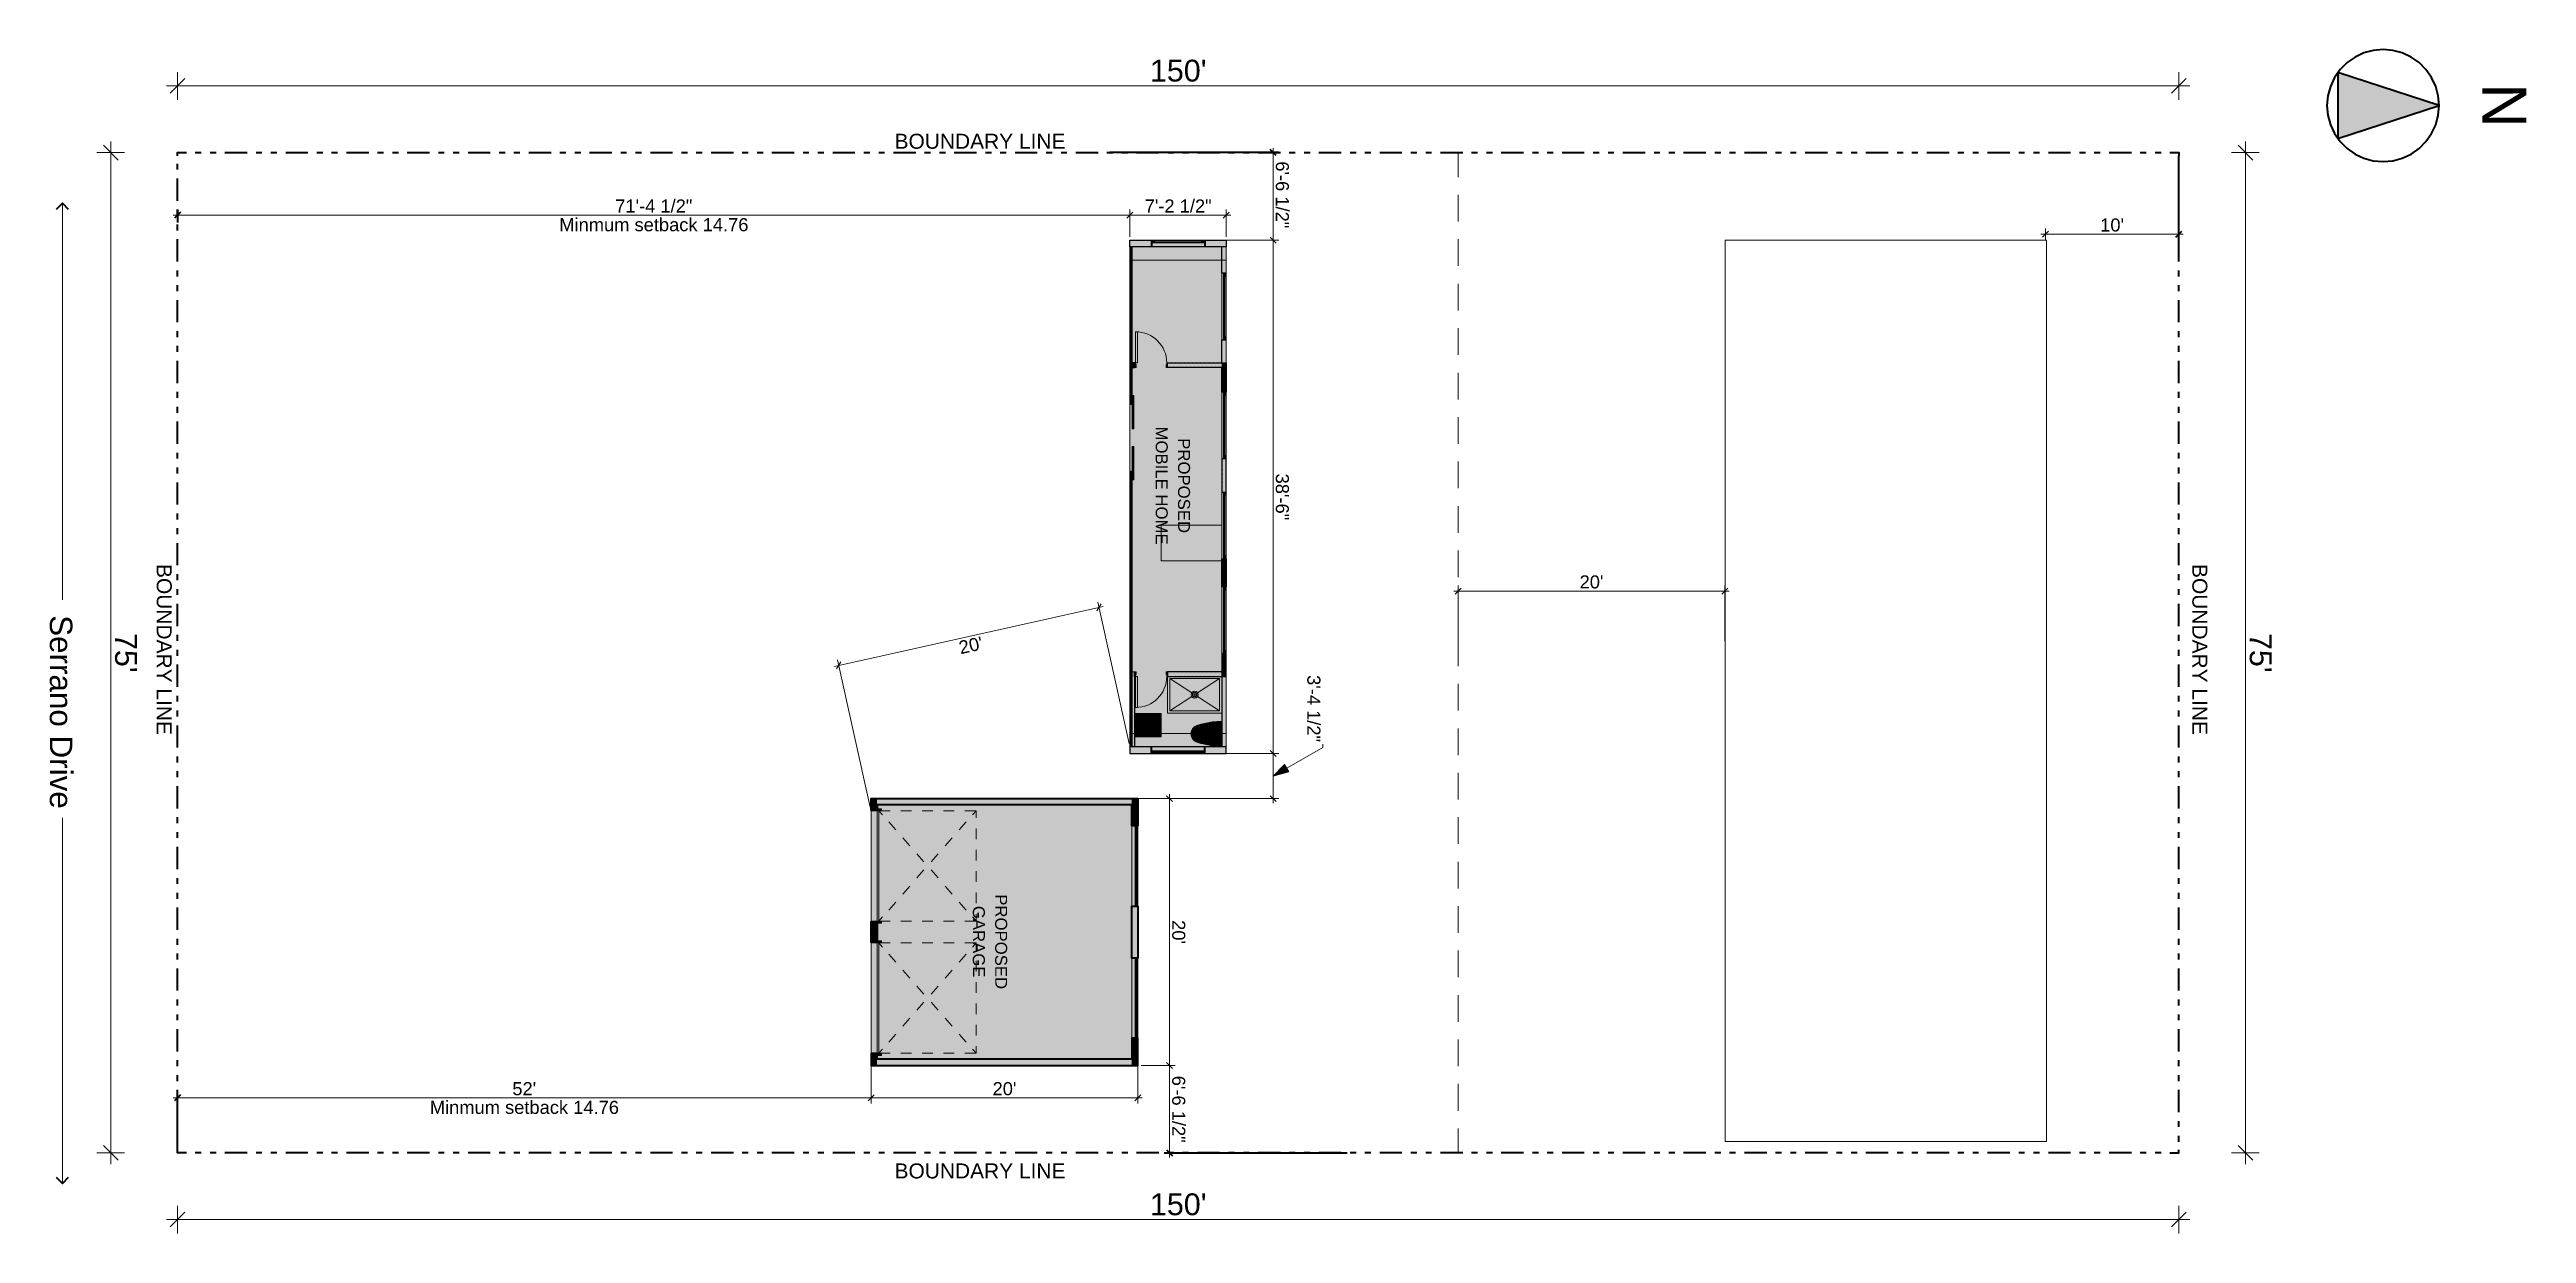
# Model space of a CAD drawing. Header units: millimetres. Extents: x -419 to 20046, y -14642 to 2638.
# Drawn here: x -30 to 2197, y 1573 to 2638 of the extents above; entities that cross this region are included whole.
import ezdxf

# ---------------------------------------------------------------- set-up
doc = ezdxf.new("R2010")
doc.units = ezdxf.units.MM
for name, color, linetype, true_color in [('PDF_A$$$SLAB$$$FLOOR$$$STRUCTURAL.3D', 7, 'Continuous', 0x757575), ('PDF_A$$$WALL$$$EXTERIOR.3D', 7, 'Continuous', 0x757575), ('PDF_A$$$WALL$$$INTERIOR.3D', 7, 'Continuous', 0x757575), ('PDF_P$$$PLUMBING$$$FIXTURES.3D', 7, 'Continuous', 0xa5a5a5)]:
    doc.layers.add(name, color=color, linetype=linetype, true_color=true_color)
for name, color, linetype in [('PDF_S$$$GRID.3D', 7, 'Continuous'), ('PDF_SITE PLAN', 7, 'Continuous'), ('PDF_Text', 7, 'Continuous')]:
    doc.layers.add(name, color=color, linetype=linetype)
doc.styles.add('PDF Arial', font='arial.ttf')
picture_1 = doc.add_image_def('image2.png', size_in_pixel=(783, 278))

msp = doc.modelspace()

# ---------------------------------------------------------------- texts
at = {"layer": 'PDF_Text', "attachment_point": 7, "style": 'PDF Arial'}
for s, insert, char_height in [("150'", (959.265, 2608.78), 19.634), ('BOUNDARY LINE', (729.624, 2548.412), 13.47424), ('71\'-4 1/2"', (478.408, 2490.991), 11.7804), ('7\'-2 1/2"', (954.59, 2490.991), 11.7804), ('Minmum setback 14.76', (428.104, 2474.191), 11.78037), ("10'", (1813.986, 2473.956), 11.7804), ("20'", (1345.762, 2152.796), 11.7804), ("52'", (385.887, 1696.828), 11.7804), ("20'", (817.788, 1696.828), 11.7804), ('Minmum setback 14.76', (311.664, 1680.028), 11.78037), ('BOUNDARY LINE', (729.624, 1621.97), 13.47424), ("150'", (959.265, 1588.779), 19.634)]:
    msp.add_mtext(s, dxfattribs=dict(at, insert=insert, char_height=char_height))
for s, insert, char_height, rotation in [('N', (2157.791, 2607.377), 39.577, 270), ('6\'-6 1/2"', (1072.373, 2537.265), 11.7804, 270), ('MOBILE HOME', (964.372, 2298.639), 10.77943, 270), ('PROPOSED', (984.45, 2288.146), 10.7794, 270), ('38\'-6"', (1072.365, 2256.295), 11.7804, 270), ('BOUNDARY LINE', (1896.672, 2174.948), 13.47424, 270), ('Serrano Drive', (-30.368, 2128.912), 20.21148, 270), ("75'", (28.346, 2112.944), 19.634, 270), ("20'", (789.052, 2093.605), 11.7804, 12.500022), ("75'", (1948.265, 2112.944), 19.634, 270), ('3\'-4 1/2"', (1100.694, 2074.987), 11.7804, 270), ('PROPOSED', (819.979, 1877.817), 10.7794, 270), ('GARAGE', (799.901, 1867.376), 10.7794, 270), ("20'", (979.176, 1854.531), 11.7804, 270), ('6\'-6 1/2"', (979.176, 1714.537), 11.7804, 270)]:
    msp.add_mtext(s, dxfattribs=dict(at, insert=insert, char_height=char_height, rotation=rotation))
at = {"layer": 'PDF_Text', "lineweight": 15, "insert": (65.859, 2174.948), "char_height": 13.47424, "attachment_point": 7, "rotation": 270, "style": 'PDF Arial'}
msp.add_mtext('BOUNDARY LINE', dxfattribs=at)

# ---------------------------------------------------------------- hatches: boundary and pattern name
at = {"layer": 'PDF_A$$$WALL$$$EXTERIOR.3D', "true_color": 0xffffff, "transparency": 33554559}
for points in [[(960.682, 2466.396), (960.682, 2463.896), (961.665, 2463.896), (961.665, 2465.896), (962.653, 2465.896), (962.653, 2466.396)], [(963.635, 2463.927), (1005.729, 2463.927), (1005.729, 2465.896), (1006.712, 2465.896), (1006.712, 2466.396), (962.653, 2466.396), (962.653, 2465.896), (963.635, 2465.896)], [(1008.682, 2463.896), (1008.682, 2466.396), (1006.712, 2466.396), (1006.712, 2465.896), (1007.7, 2465.896), (1007.7, 2463.896)], [(1025.443, 2436.646), (1025.443, 2435.662), (1027.439, 2435.662), (1027.439, 2434.677), (1027.943, 2434.677), (1027.943, 2436.646)], [(1025.473, 2379.599), (1027.439, 2379.599), (1027.439, 2378.614), (1027.943, 2378.614), (1027.943, 2434.677), (1027.439, 2434.677), (1027.439, 2433.693), (1025.473, 2433.693)], [(1027.943, 2376.646), (1027.943, 2378.614), (1027.439, 2378.614), (1027.439, 2377.63), (1025.443, 2377.63), (1025.443, 2376.646)], [(1025.443, 2329.618), (1025.443, 2328.634), (1027.439, 2328.634), (1027.439, 2327.65), (1027.943, 2327.65), (1027.943, 2329.618)], [(1025.473, 2272.571), (1027.439, 2272.571), (1027.439, 2271.588), (1027.943, 2271.588), (1027.943, 2327.65), (1027.439, 2327.65), (1027.439, 2326.666), (1025.473, 2326.666)], [(1027.943, 2269.618), (1027.943, 2271.588), (1027.439, 2271.588), (1027.439, 2270.6), (1025.443, 2270.6), (1025.443, 2269.618)], [(1025.443, 2239.734), (1025.443, 2238.752), (1027.439, 2238.752), (1027.439, 2237.764), (1027.943, 2237.764), (1027.943, 2239.734)], [(1025.473, 2182.689), (1027.439, 2182.689), (1027.439, 2181.701), (1027.943, 2181.701), (1027.943, 2237.764), (1027.439, 2237.764), (1027.439, 2236.781), (1025.473, 2236.781)], [(1027.943, 2179.736), (1027.943, 2181.701), (1027.439, 2181.701), (1027.439, 2180.718), (1025.443, 2180.718), (1025.443, 2179.736)], [(1025.443, 2154.317), (1025.443, 2153.329), (1027.439, 2153.329), (1027.439, 2152.347), (1027.943, 2152.347), (1027.943, 2154.317)], [(1025.473, 2097.266), (1027.439, 2097.266), (1027.439, 2096.284), (1027.943, 2096.284), (1027.943, 2152.347), (1027.439, 2152.347), (1027.439, 2151.364), (1025.473, 2151.364)], [(1027.943, 2094.313), (1027.943, 2096.284), (1027.439, 2096.284), (1027.439, 2095.301), (1025.443, 2095.301), (1025.443, 2094.313)], [(960.682, 2006.895), (960.682, 2004.396), (961.665, 2004.396), (961.665, 2006.396), (962.653, 2006.396), (962.653, 2006.895)], [(963.635, 2004.426), (1005.729, 2004.426), (1005.729, 2006.396), (1006.712, 2006.396), (1006.712, 2006.895), (962.653, 2006.895), (962.653, 2006.396), (963.635, 2006.396)], [(1008.682, 2004.396), (1008.682, 2006.895), (1006.712, 2006.895), (1006.712, 2006.396), (1007.7, 2006.396), (1007.7, 2004.396)], [(945.982, 1939.262), (945.982, 1938.274), (947.983, 1938.274), (947.983, 1937.291), (948.487, 1937.291), (948.487, 1939.262)], [(946.018, 1870.212), (947.983, 1870.212), (947.983, 1869.23), (948.487, 1869.23), (948.487, 1937.291), (947.983, 1937.291), (947.983, 1936.309), (946.018, 1936.309)], [(948.487, 1867.259), (948.487, 1869.23), (947.983, 1869.23), (947.983, 1868.247), (945.982, 1868.247), (945.982, 1867.259)], [(945.982, 1820.408), (945.982, 1819.425), (947.983, 1819.425), (947.983, 1818.443), (948.487, 1818.443), (948.487, 1820.408)], [(946.018, 1751.364), (947.983, 1751.364), (947.983, 1750.381), (948.487, 1750.381), (948.487, 1818.443), (947.983, 1818.443), (947.983, 1817.455), (946.018, 1817.455)], [(948.487, 1748.411), (948.487, 1750.381), (947.983, 1750.381), (947.983, 1749.393), (945.982, 1749.393), (945.982, 1748.411)]]:
    msp.add_hatch(color=7, dxfattribs=at).paths.add_polyline_path(points)
at = {"layer": 'PDF_A$$$WALL$$$INTERIOR.3D', "true_color": 0xffffff, "transparency": 33554559}
for points in [[(945.68, 2351.896), (946.93, 2351.896), (946.93, 2354.321), (946.461, 2354.321), (946.461, 2355.895), (945.68, 2355.895)], [(973.986, 2351.896), (975.236, 2351.896), (975.236, 2355.895), (974.46, 2355.895), (974.46, 2354.321), (973.986, 2354.321)], [(945.68, 2077.885), (945.68, 2073.889), (946.461, 2073.889), (946.461, 2075.461), (946.93, 2075.461), (946.93, 2077.885)], [(973.986, 2077.885), (973.986, 2075.461), (974.46, 2075.461), (974.46, 2073.889), (975.236, 2073.889), (975.236, 2077.885)]]:
    msp.add_hatch(color=7, dxfattribs=at).paths.add_polyline_path(points)
at = {"layer": 'PDF_P$$$PLUMBING$$$FIXTURES.3D', "true_color": 0xffffff, "transparency": 33554559}
for points in [[(1001.546, 2014.762), (1003.305, 2014.061), (1005.114, 2013.487), (1006.959, 2013.038), (1011.141, 2012.161), (1015.354, 2011.486), (1019.603, 2011.017), (1023.861, 2010.75), (1023.861, 2033.604), (1019.603, 2033.337), (1015.354, 2032.868), (1011.141, 2032.193), (1006.959, 2031.311), (1005.114, 2030.867), (1003.305, 2030.293), (1001.546, 2029.592), (999.833, 2028.766), (998.83, 2027.98), (997.963, 2027.043), (997.263, 2025.939), (996.734, 2024.745), (996.391, 2023.48), (996.306, 2022.175), (996.391, 2020.874), (996.734, 2019.609), (997.263, 2018.41), (997.963, 2017.312), (998.83, 2016.369), (999.833, 2015.588)], [(958.379, 2020.476), (958.218, 2022.129), (958.092, 2022.502), (957.83, 2024.588), (957.684, 2024.866), (957.391, 2024.976), (957.099, 2024.866), (956.953, 2024.588), (956.696, 2022.502), (956.565, 2022.129), (956.409, 2020.476), (956.696, 2019.781), (957.391, 2019.494), (958.087, 2019.781)]]:
    msp.add_hatch(color=7, dxfattribs=at).paths.add_polyline_path(points)

# ---------------------------------------------------------------- linework, layer by layer
at = {"layer": 'PDF_A$$$SLAB$$$FLOOR$$$STRUCTURAL.3D', "color": 253, "lineweight": 9, "true_color": 0xa5a5a5}
msp.add_lwpolyline([(1023.972, 2177.896), (1023.972, 2209.896), (969.526, 2209.896), (969.526, 2177.896)], close=True, dxfattribs=at)
at = {"layer": 'PDF_A$$$SLAB$$$FLOOR$$$STRUCTURAL.3D', "lineweight": 9}
for points in [[(948.487, 1963.834), (708.487, 1963.834), (708.487, 1723.834), (948.487, 1723.834)], [(708.487, 1963.834), (708.487, 1723.834), (948.487, 1723.834), (948.487, 1963.834)]]:
    msp.add_lwpolyline(points, close=True, dxfattribs=at)
at = {"layer": 'PDF_A$$$WALL$$$EXTERIOR.3D', "color": 7, "lineweight": 25}
for points in [[(1027.943, 2460.396), (941.361, 2460.396), (941.361, 2466.396), (1027.943, 2466.396)], [(942.142, 2318.606), (942.142, 2460.396), (943.14, 2460.396), (943.14, 2327.896), (943.14, 2318.606)], [(943.14, 2460.396), (943.14, 2327.896)], [(1025.443, 2239.734), (1027.943, 2239.734), (1027.943, 2269.618), (1025.443, 2269.618), (1023.941, 2269.618), (1023.941, 2239.734)], [(1025.443, 2179.736), (1027.943, 2179.736), (1027.943, 2154.312), (1025.443, 2154.312), (1023.941, 2154.312), (1023.941, 2179.736)], [(942.142, 2010.398), (942.142, 2077.895)], [(943.14, 2077.895), (943.14, 2010.398)], [(1027.943, 2004.396), (1027.943, 2010.398), (941.361, 2010.398), (941.361, 2004.396)]]:
    msp.add_lwpolyline(points, close=True, dxfattribs=at)
at = {"layer": 'PDF_A$$$WALL$$$EXTERIOR.3D', "color": 251, "lineweight": 18, "true_color": 0x494949}
for points in [[(1027.943, 2460.396), (1027.943, 2448.396), (941.361, 2448.396), (941.361, 2460.396)], [(1027.943, 2448.396), (1027.943, 2022.396), (941.361, 2022.396), (941.361, 2448.396)], [(941.361, 2022.396), (941.361, 2010.398)], [(1027.943, 2022.396), (1027.943, 2010.398)]]:
    msp.add_lwpolyline(points, dxfattribs=at)
at = {"layer": 'PDF_A$$$WALL$$$EXTERIOR.3D', "color": 7, "lineweight": 35}
for points in [[(960.682, 2466.396), (960.682, 2463.896), (960.682, 2460.396)], [(1008.682, 2466.396), (1008.682, 2463.896), (1008.682, 2460.396)], [(960.682, 2004.396), (960.682, 2006.895), (960.682, 2010.398)], [(1008.682, 2004.396), (1008.682, 2006.895), (1008.682, 2010.398)]]:
    msp.add_lwpolyline(points, dxfattribs=at)
at = {"layer": 'PDF_A$$$WALL$$$EXTERIOR.3D', "lineweight": 9}
for points in [[(1006.712, 2465.896), (1006.712, 2466.396), (1008.682, 2466.396), (960.682, 2466.396), (962.653, 2466.396), (962.653, 2465.896), (961.665, 2465.896), (961.665, 2463.896), (960.682, 2463.896), (960.682, 2466.396), (960.682, 2463.896), (960.682, 2460.396), (1008.682, 2460.396), (1008.682, 2463.896), (1007.7, 2463.896), (1007.7, 2465.896)], [(963.635, 2463.927), (961.665, 2463.927), (961.665, 2465.896), (963.635, 2465.896), (963.635, 2463.927), (1005.729, 2463.927), (1007.7, 2463.927), (1007.7, 2465.896), (1005.729, 2465.896), (1005.729, 2463.927)], [(1008.682, 2463.896), (1008.682, 2466.396)], [(1027.439, 2434.677), (1027.943, 2434.677), (1027.943, 2436.646), (1027.943, 2376.646), (1027.943, 2378.614), (1027.439, 2378.614), (1027.439, 2377.63), (1025.443, 2377.63), (1025.443, 2376.646), (1027.943, 2376.646), (1025.443, 2376.646), (1023.941, 2376.646), (1023.941, 2436.646), (1025.443, 2436.646), (1025.443, 2435.662), (1027.439, 2435.662)], [(1025.443, 2436.646), (1027.943, 2436.646)], [(1025.473, 2379.599), (1025.473, 2377.63), (1027.439, 2377.63), (1027.439, 2379.599), (1025.473, 2379.599), (1025.473, 2433.693), (1025.473, 2435.662), (1027.439, 2435.662), (1027.439, 2433.693), (1025.473, 2433.693)], [(943.342, 2326.481), (943.342, 2322.546), (944.914, 2322.546), (944.914, 2326.481)], [(944.128, 2300.418), (944.128, 2322.546), (943.342, 2322.546), (943.342, 2300.418)], [(944.914, 2300.418), (944.914, 2322.546), (944.128, 2322.546), (944.128, 2300.418)], [(1027.439, 2327.65), (1027.943, 2327.65), (1027.943, 2329.618), (1027.943, 2269.618), (1027.943, 2271.588), (1027.439, 2271.588), (1027.439, 2270.6), (1025.443, 2270.6), (1025.443, 2269.618), (1027.943, 2269.618), (1025.443, 2269.618), (1023.941, 2269.618), (1023.941, 2329.618), (1025.443, 2329.618), (1025.443, 2328.634), (1027.439, 2328.634)], [(1025.443, 2329.618), (1027.943, 2329.618)], [(1025.473, 2272.571), (1025.473, 2270.6), (1027.439, 2270.6), (1027.439, 2272.571), (1025.473, 2272.571), (1025.473, 2326.666), (1025.473, 2328.634), (1027.439, 2328.634), (1027.439, 2326.666), (1025.473, 2326.666)], [(944.914, 2296.483), (944.914, 2300.418), (943.342, 2300.418), (943.342, 2296.483)], [(944.914, 2280.735), (944.914, 2276.794), (943.342, 2276.794), (943.342, 2280.735)], [(944.128, 2276.794), (944.128, 2254.671), (943.342, 2254.671), (943.342, 2276.794)], [(944.914, 2276.794), (944.914, 2254.671), (944.128, 2254.671), (944.128, 2276.794)], [(943.342, 2250.735), (943.342, 2254.671), (944.914, 2254.671), (944.914, 2250.735)], [(1027.439, 2237.764), (1027.943, 2237.764), (1027.943, 2239.734), (1027.943, 2179.736), (1027.943, 2181.701), (1027.439, 2181.701), (1027.439, 2180.718), (1025.443, 2180.718), (1025.443, 2179.736), (1027.943, 2179.736), (1025.443, 2179.736), (1023.941, 2179.736), (1023.941, 2239.734), (1025.443, 2239.734), (1025.443, 2238.752), (1027.439, 2238.752)], [(1025.443, 2239.734), (1027.943, 2239.734)], [(1025.473, 2182.689), (1025.473, 2180.718), (1027.439, 2180.718), (1027.439, 2182.689), (1025.473, 2182.689), (1025.473, 2236.781), (1025.473, 2238.752), (1027.439, 2238.752), (1027.439, 2236.781), (1025.473, 2236.781)], [(1027.439, 2152.347), (1027.943, 2152.347), (1027.943, 2154.312), (1027.943, 2094.313), (1027.943, 2096.284), (1027.439, 2096.284), (1027.439, 2095.301), (1025.443, 2095.301), (1025.443, 2094.313), (1027.943, 2094.313), (1025.443, 2094.313), (1023.941, 2094.313), (1023.941, 2154.312), (1025.443, 2154.312), (1025.443, 2153.329), (1027.439, 2153.329)], [(1025.443, 2154.312), (1027.943, 2154.312)], [(1025.473, 2097.266), (1025.473, 2095.301), (1027.439, 2095.301), (1027.439, 2097.266), (1025.473, 2097.266), (1025.473, 2151.364), (1025.473, 2153.329), (1027.439, 2153.329), (1027.439, 2151.364), (1025.473, 2151.364)], [(1008.682, 2010.398), (960.682, 2010.398), (960.682, 2006.895), (960.682, 2004.396), (960.682, 2006.895), (962.653, 2006.895), (962.653, 2006.396), (961.665, 2006.396), (961.665, 2004.396), (960.682, 2004.396), (1008.682, 2004.396), (1007.7, 2004.396), (1007.7, 2006.396), (1006.712, 2006.396), (1006.712, 2006.895), (1008.682, 2006.895), (1008.682, 2004.396), (1008.682, 2006.895)], [(963.635, 2004.426), (961.665, 2004.426), (961.665, 2006.396), (963.635, 2006.396), (963.635, 2004.426), (1005.729, 2004.426), (1007.7, 2004.426), (1007.7, 2006.396), (1005.729, 2006.396), (1005.729, 2004.426)], [(947.983, 1937.291), (948.487, 1937.291), (948.487, 1939.262), (948.487, 1867.259), (948.487, 1869.23), (947.983, 1869.23), (947.983, 1868.247), (945.982, 1868.247), (945.982, 1867.259), (948.487, 1867.259), (945.982, 1867.259), (942.984, 1867.259), (942.984, 1939.262), (945.982, 1939.262), (945.982, 1938.274), (947.983, 1938.274)], [(945.982, 1939.262), (948.487, 1939.262)], [(946.018, 1870.212), (946.018, 1868.247), (947.983, 1868.247), (947.983, 1870.212), (946.018, 1870.212), (946.018, 1936.309), (946.018, 1938.274), (947.983, 1938.274), (947.983, 1936.309), (946.018, 1936.309)], [(947.983, 1818.443), (948.487, 1818.443), (948.487, 1820.408), (948.487, 1748.411), (948.487, 1750.381), (947.983, 1750.381), (947.983, 1749.393), (945.982, 1749.393), (945.982, 1748.411), (948.487, 1748.411), (945.982, 1748.411), (942.984, 1748.411), (942.984, 1820.408), (945.982, 1820.408), (945.982, 1819.425), (947.983, 1819.425)], [(945.982, 1820.408), (948.487, 1820.408)], [(946.018, 1751.364), (946.018, 1749.393), (947.983, 1749.393), (947.983, 1751.364), (946.018, 1751.364), (946.018, 1817.455), (946.018, 1819.425), (947.983, 1819.425), (947.983, 1817.455), (946.018, 1817.455)]]:
    msp.add_lwpolyline(points, close=True, dxfattribs=at)
for points in [[(1007.7, 2463.896), (961.665, 2463.896)], [(962.653, 2466.396), (1006.712, 2466.396)], [(963.635, 2465.896), (1005.729, 2465.896)], [(1005.729, 2464.912), (963.635, 2464.912)], [(1023.941, 2436.646), (1023.941, 2436.646)], [(1025.443, 2435.662), (1025.443, 2377.63)], [(1026.456, 2433.693), (1026.456, 2379.599)], [(1027.439, 2379.599), (1027.439, 2433.693)], [(1027.943, 2378.614), (1027.943, 2434.677)], [(1023.941, 2376.646), (1023.941, 2376.646)], [(1025.549, 2349.421), (1025.549, 2349.421)], [(1025.549, 2345.679), (1025.549, 2345.679)], [(1025.549, 2341.938), (1025.549, 2341.938)], [(1027.419, 2351.291), (1027.419, 2351.291)], [(1027.419, 2347.55), (1027.419, 2347.55)], [(1027.419, 2343.808), (1027.419, 2343.808)], [(1027.419, 2340.067), (1027.419, 2340.067)], [(942.142, 2318.606), (943.14, 2318.606)], [(944.128, 2300.418), (944.128, 2322.546)], [(1025.443, 2328.634), (1025.443, 2270.6)], [(1025.549, 2338.196), (1025.549, 2338.196)], [(1025.549, 2334.454), (1025.549, 2334.454)], [(1025.549, 2330.713), (1025.549, 2330.713)], [(1026.456, 2326.666), (1026.456, 2272.571)], [(1027.419, 2336.325), (1027.419, 2336.325)], [(1027.419, 2332.584), (1027.419, 2332.584)], [(1027.439, 2272.571), (1027.439, 2326.666)], [(1027.943, 2271.588), (1027.943, 2327.65)], [(944.128, 2276.794), (944.128, 2254.671)], [(942.142, 2258.607), (943.14, 2258.607)], [(1025.549, 2267.108), (1025.549, 2267.108)], [(1025.549, 2263.364), (1025.549, 2263.364)], [(1025.549, 2259.625), (1025.549, 2259.625)], [(1025.549, 2255.88), (1025.549, 2255.88)], [(1025.549, 2252.141), (1025.549, 2252.141)], [(1027.419, 2268.978), (1027.419, 2268.978)], [(1027.419, 2265.234), (1027.419, 2265.234)], [(1027.419, 2261.494), (1027.419, 2261.494)], [(1027.419, 2257.755), (1027.419, 2257.755)], [(1027.419, 2254.011), (1027.419, 2254.011)], [(1027.419, 2250.272), (1027.419, 2250.272)], [(1025.443, 2238.752), (1025.443, 2180.718)], [(1025.549, 2248.397), (1025.549, 2248.397)], [(1025.549, 2244.658), (1025.549, 2244.658)], [(1025.549, 2240.914), (1025.549, 2240.914)], [(1026.456, 2236.781), (1026.456, 2182.689)], [(1027.419, 2246.527), (1027.419, 2246.527)], [(1027.419, 2242.788), (1027.419, 2242.788)], [(1027.439, 2182.689), (1027.439, 2236.781)], [(1027.943, 2181.701), (1027.943, 2237.764)], [(1025.549, 2177.312), (1025.549, 2177.312)], [(1025.549, 2173.567), (1025.549, 2173.567)], [(1025.549, 2169.828), (1025.549, 2169.828)], [(1025.549, 2166.084), (1025.549, 2166.084)], [(1025.549, 2162.345), (1025.549, 2162.345)], [(1027.419, 2179.181), (1027.419, 2179.181)], [(1027.419, 2175.437), (1027.419, 2175.437)], [(1027.419, 2171.698), (1027.419, 2171.698)], [(1027.419, 2167.953), (1027.419, 2167.953)], [(1027.419, 2164.214), (1027.419, 2164.214)], [(1025.443, 2153.329), (1025.443, 2095.301)], [(1025.549, 2158.6), (1025.549, 2158.6)], [(1025.549, 2154.861), (1025.549, 2154.861)], [(1026.456, 2151.364), (1026.456, 2097.266)], [(1027.419, 2160.475), (1027.419, 2160.475)], [(1027.419, 2156.731), (1027.419, 2156.731)], [(1027.439, 2097.266), (1027.439, 2151.364)], [(1027.943, 2096.284), (1027.943, 2152.347)], [(942.142, 2077.895), (941.391, 2077.895)], [(945.393, 2077.895), (943.14, 2077.895)], [(1025.549, 2091.254), (1025.549, 2091.254)], [(1025.549, 2087.515), (1025.549, 2087.515)], [(1025.549, 2083.771), (1025.549, 2083.771)], [(1025.549, 2080.032), (1025.549, 2080.032)], [(1027.419, 2093.124), (1027.419, 2093.124)], [(1027.419, 2089.385), (1027.419, 2089.385)], [(1027.419, 2085.64), (1027.419, 2085.64)], [(1027.419, 2081.901), (1027.419, 2081.901)], [(1027.419, 2078.157), (1027.419, 2078.157)], [(941.391, 2010.398), (945.393, 2010.398)], [(942.142, 2010.398), (943.14, 2010.398)], [(962.653, 2006.895), (1006.712, 2006.895)], [(963.635, 2006.396), (1005.729, 2006.396)], [(1005.729, 2005.414), (963.635, 2005.414)], [(1007.7, 2004.396), (961.665, 2004.396)], [(945.982, 1938.274), (945.982, 1868.247)], [(947, 1936.309), (947, 1870.212)], [(947.983, 1870.212), (947.983, 1936.309)], [(948.487, 1869.23), (948.487, 1937.291)], [(945.982, 1819.425), (945.982, 1749.393)], [(947, 1817.455), (947, 1751.364)], [(947.983, 1751.364), (947.983, 1817.455)], [(948.487, 1750.381), (948.487, 1818.443)]]:
    msp.add_lwpolyline(points, dxfattribs=at)
at = {"layer": 'PDF_A$$$WALL$$$EXTERIOR.3D', "color": 7, "lineweight": 25}
for points in [[(1027.943, 2436.646), (1025.443, 2436.646), (1023.941, 2436.646), (1023.941, 2460.396)], [(1023.941, 2355.895), (1023.941, 2376.646), (1025.443, 2376.646), (1027.943, 2376.646)], [(1027.943, 2355.895), (1027.943, 2351.896), (1027.943, 2329.618), (1025.443, 2329.618), (1023.941, 2329.618), (1023.941, 2351.896)], [(942.142, 2077.895), (942.142, 2258.607), (943.14, 2258.607), (943.14, 2077.895)], [(1027.943, 2073.889), (1027.943, 2077.885), (1027.943, 2094.313), (1025.443, 2094.313), (1023.941, 2094.313), (1023.941, 2077.895), (1023.941, 2010.398)], [(941.391, 2077.895), (941.391, 2010.398)], [(945.393, 2077.895), (945.393, 2010.398)]]:
    msp.add_lwpolyline(points, dxfattribs=at)
at = {"layer": 'PDF_A$$$WALL$$$EXTERIOR.3D', "color": 251, "lineweight": 18, "true_color": 0x494949}
msp.add_lwpolyline([(1023.941, 2436.646), (1023.941, 2376.646)], close=True, dxfattribs=at)
at = {"layer": 'PDF_A$$$WALL$$$EXTERIOR.3D', "color": 7, "lineweight": 35}
for points in [[(708.487, 1953.261), (708.487, 1963.834), (713.985, 1963.834), (942.984, 1963.834), (948.487, 1963.834), (948.487, 1939.262), (945.982, 1939.262), (942.984, 1939.262), (942.984, 1958.336), (713.985, 1958.336), (713.985, 1953.261)], [(713.985, 1853.26), (713.985, 1834.413), (708.487, 1834.413), (708.487, 1853.26)], [(945.982, 1867.259), (948.487, 1867.259), (948.487, 1820.408), (945.982, 1820.408), (942.984, 1820.408), (942.984, 1867.259)], [(713.985, 1734.411), (708.487, 1734.411), (708.487, 1723.834), (713.985, 1723.834), (948.487, 1723.834), (948.487, 1729.337), (948.487, 1748.411), (945.982, 1748.411), (942.984, 1748.411), (942.984, 1729.337), (713.985, 1729.337)]]:
    msp.add_lwpolyline(points, close=True, dxfattribs=at)
at = {"layer": 'PDF_A$$$WALL$$$EXTERIOR.3D', "color": 253, "lineweight": 9, "true_color": 0xa5a5a5}
for points in [[(708.487, 1953.261), (713.985, 1953.261)], [(718.838, 1949.149), (715.557, 1952.868), (725.671, 1952.868)], [(724.366, 1942.875), (730.71, 1935.674)], [(735.271, 1952.868), (744.871, 1952.868)], [(754.471, 1952.868), (764.071, 1952.868)], [(773.671, 1952.868), (783.271, 1952.868)], [(787.832, 1935.674), (794.181, 1942.875)], [(792.871, 1952.868), (802.985, 1952.868), (802.985, 1946.463)], [(799.704, 1949.149), (802.985, 1952.868)], [(737.06, 1928.467), (743.405, 1921.266)], [(775.138, 1921.266), (781.487, 1928.467)], [(802.985, 1936.863), (802.985, 1927.263)], [(802.985, 1917.663), (802.985, 1908.063)], [(749.749, 1914.065), (756.099, 1906.864)], [(749.749, 1892.456), (756.099, 1899.657)], [(762.443, 1906.864), (768.793, 1914.065)], [(762.443, 1899.657), (768.793, 1892.456)], [(802.985, 1898.463), (802.985, 1888.863)], [(737.06, 1878.053), (743.405, 1885.255)], [(775.138, 1885.255), (781.487, 1878.053)], [(802.985, 1879.263), (802.985, 1869.663)], [(708.487, 1853.26), (713.985, 1853.26)], [(725.671, 1853.653), (715.557, 1853.653), (718.838, 1857.372)], [(724.366, 1863.646), (730.71, 1870.847)], [(744.871, 1853.653), (735.271, 1853.653)], [(764.071, 1853.653), (754.471, 1853.653)], [(783.271, 1853.653), (773.671, 1853.653)], [(787.832, 1870.847), (794.181, 1863.646)], [(802.985, 1860.063), (802.985, 1853.653), (792.871, 1853.653)], [(799.704, 1857.372), (802.985, 1853.653)], [(708.487, 1834.413), (713.985, 1834.413)], [(725.671, 1834.014), (715.557, 1834.014), (718.838, 1830.295)], [(744.871, 1834.014), (735.271, 1834.014)], [(764.071, 1834.014), (754.471, 1834.014)], [(783.271, 1834.014), (773.671, 1834.014)], [(802.985, 1827.609), (802.985, 1834.014), (792.871, 1834.014)], [(799.704, 1830.295), (802.985, 1834.014)], [(724.366, 1824.026), (730.71, 1816.82)], [(737.06, 1809.619), (743.405, 1802.418)], [(775.138, 1802.418), (781.487, 1809.619)], [(787.832, 1816.82), (794.181, 1824.026)], [(802.985, 1808.409), (802.985, 1818.009)], [(749.749, 1795.216), (756.099, 1788.01)], [(762.443, 1788.01), (768.793, 1795.216)], [(802.985, 1789.209), (802.985, 1798.809)], [(737.06, 1759.2), (743.405, 1766.406)], [(749.749, 1773.607), (756.099, 1780.809)], [(762.443, 1780.809), (768.793, 1773.607)], [(775.138, 1766.406), (781.487, 1759.2)], [(802.985, 1770.009), (802.985, 1779.609)], [(802.985, 1750.809), (802.985, 1760.409)], [(718.838, 1738.523), (715.557, 1734.804), (725.671, 1734.804)], [(724.366, 1744.797), (730.71, 1751.999)], [(787.832, 1751.999), (794.181, 1744.797)], [(792.871, 1734.804), (802.985, 1734.804), (802.985, 1741.209)], [(799.704, 1738.523), (802.985, 1734.804)], [(708.487, 1734.411), (713.985, 1734.411)], [(735.271, 1734.804), (744.871, 1734.804)], [(754.471, 1734.804), (764.071, 1734.804)], [(773.671, 1734.804), (783.271, 1734.804)]]:
    msp.add_lwpolyline(points, dxfattribs=at)
for points in [[(717.92, 1952.868), (717.92, 1954.833), (713.985, 1954.833), (713.985, 1952.868)], [(713.985, 1853.653), (715.557, 1853.653), (715.557, 1952.868), (713.985, 1952.868)], [(713.985, 1853.653), (713.985, 1851.687), (717.92, 1851.687), (717.92, 1853.653)], [(713.985, 1834.014), (713.985, 1835.985), (717.92, 1835.985), (717.92, 1834.014)], [(713.985, 1834.014), (715.557, 1834.014), (715.557, 1734.804), (713.985, 1734.804)], [(717.92, 1734.804), (717.92, 1732.834), (713.985, 1732.834), (713.985, 1734.804)]]:
    msp.add_lwpolyline(points, close=True, dxfattribs=at)
at = {"layer": 'PDF_A$$$WALL$$$EXTERIOR.3D', "color": 7, "lineweight": 0, "true_color": 0xffffff, "transparency": 33554559}
for points in [[(1027.943, 2466.396), (1027.943, 2460.396), (941.361, 2466.396), (941.361, 2460.396)], [(1027.943, 2460.396), (1027.943, 2448.396), (941.361, 2460.396), (941.361, 2448.396)], [(943.14, 2327.896), (942.142, 2460.396), (943.14, 2460.396)], [(943.14, 2327.896), (943.14, 2318.606), (942.142, 2460.396), (942.142, 2318.606)], [(960.682, 2466.396), (1008.682, 2466.396), (960.682, 2460.396), (1008.682, 2460.396)], [(961.665, 2465.896), (961.665, 2463.927), (963.635, 2465.896), (963.635, 2463.927)], [(1007.7, 2463.896), (1007.7, 2463.927), (961.665, 2463.896), (961.665, 2463.927)], [(963.635, 2465.896), (963.635, 2463.927), (1005.729, 2465.896), (1005.729, 2463.927)], [(1007.7, 2463.927), (1007.7, 2465.896), (1005.729, 2463.927), (1005.729, 2465.896)], [(1027.943, 2448.396), (1027.943, 2022.396), (941.361, 2448.396), (941.361, 2022.396)], [(1027.943, 2376.646), (1023.941, 2376.646), (1027.943, 2436.646), (1023.941, 2436.646)], [(1025.443, 2435.662), (1025.443, 2377.63), (1025.473, 2435.662), (1025.473, 2377.63)], [(1025.473, 2435.662), (1025.473, 2433.693), (1027.439, 2435.662), (1027.439, 2433.693)], [(1027.439, 2379.599), (1027.439, 2433.693), (1025.473, 2379.599), (1025.473, 2433.693)], [(1027.439, 2377.63), (1027.439, 2379.599), (1025.473, 2377.63), (1025.473, 2379.599)], [(1023.941, 2351.896), (1027.943, 2351.896), (1023.941, 2329.618), (1027.943, 2329.618)], [(943.342, 2326.481), (943.342, 2322.546), (944.914, 2326.481), (944.914, 2322.546)], [(944.128, 2300.418), (944.128, 2322.546), (943.342, 2300.418), (943.342, 2322.546)], [(944.914, 2300.418), (944.914, 2322.546), (944.128, 2300.418), (944.128, 2322.546)], [(1027.943, 2269.618), (1023.941, 2269.618), (1027.943, 2329.618), (1023.941, 2329.618)], [(1025.443, 2328.634), (1025.443, 2270.6), (1025.473, 2328.634), (1025.473, 2270.6)], [(1025.473, 2328.634), (1025.473, 2326.666), (1027.439, 2328.634), (1027.439, 2326.666)], [(1027.439, 2272.571), (1027.439, 2326.666), (1025.473, 2272.571), (1025.473, 2326.666)], [(944.914, 2296.483), (944.914, 2300.418), (943.342, 2296.483), (943.342, 2300.418)], [(944.914, 2280.735), (943.342, 2280.735), (944.914, 2276.794), (943.342, 2276.794)], [(944.128, 2276.794), (943.342, 2276.794), (944.128, 2254.671), (943.342, 2254.671)], [(944.914, 2276.794), (944.128, 2276.794), (944.914, 2254.671), (944.128, 2254.671)], [(1027.439, 2270.6), (1027.439, 2272.571), (1025.473, 2270.6), (1025.473, 2272.571)], [(942.142, 2258.607), (943.14, 2258.607), (942.142, 2077.895), (943.14, 2077.895)], [(943.342, 2250.735), (944.914, 2250.735), (943.342, 2254.671), (944.914, 2254.671)], [(1027.943, 2269.618), (1027.943, 2239.734), (1023.941, 2269.618), (1023.941, 2239.734)], [(1027.943, 2179.736), (1023.941, 2179.736), (1027.943, 2239.734), (1023.941, 2239.734)], [(1025.443, 2238.752), (1025.443, 2180.718), (1025.473, 2238.752), (1025.473, 2180.718)], [(1025.473, 2238.752), (1025.473, 2236.781), (1027.439, 2238.752), (1027.439, 2236.781)], [(1027.439, 2182.689), (1027.439, 2236.781), (1025.473, 2182.689), (1025.473, 2236.781)], [(1027.943, 2179.736), (1027.943, 2154.317), (1023.941, 2179.736), (1023.941, 2154.317)], [(1027.439, 2180.718), (1027.439, 2182.689), (1025.473, 2180.718), (1025.473, 2182.689)], [(1027.943, 2094.313), (1023.941, 2094.313), (1027.943, 2154.317), (1023.941, 2154.317)], [(1025.443, 2153.329), (1025.443, 2095.301), (1025.473, 2153.329), (1025.473, 2095.301)], [(1025.473, 2153.329), (1025.473, 2151.364), (1027.439, 2153.329), (1027.439, 2151.364)], [(1027.439, 2097.266), (1027.439, 2151.364), (1025.473, 2097.266), (1025.473, 2151.364)], [(1027.943, 2094.313), (1027.943, 2077.885), (1023.941, 2094.313), (1023.941, 2077.885)], [(1027.439, 2095.301), (1027.439, 2097.266), (1025.473, 2095.301), (1025.473, 2097.266)], [(942.142, 2010.398), (942.142, 2077.895), (943.14, 2010.398), (943.14, 2077.895)], [(1027.943, 2022.396), (1027.943, 2010.398), (941.361, 2022.396), (941.361, 2010.398)], [(1027.943, 2010.398), (1027.943, 2004.396), (941.361, 2010.398), (941.361, 2004.396)], [(960.682, 2004.396), (960.682, 2010.398), (1008.682, 2004.396), (1008.682, 2010.398)], [(961.665, 2006.396), (961.665, 2004.426), (963.635, 2006.396), (963.635, 2004.426)], [(963.635, 2006.396), (963.635, 2004.426), (1005.729, 2006.396), (1005.729, 2004.426)], [(1007.7, 2004.426), (1007.7, 2006.396), (1005.729, 2004.426), (1005.729, 2006.396)], [(1007.7, 2004.396), (1007.7, 2004.426), (961.665, 2004.396), (961.665, 2004.426)], [(713.985, 1963.834), (713.985, 1958.336), (708.487, 1963.834)], [(713.985, 1958.336), (708.487, 1958.336), (708.487, 1963.834)], [(713.985, 1958.336), (713.985, 1963.834), (942.984, 1958.336), (942.984, 1963.834)], [(942.984, 1958.336), (942.984, 1963.834), (948.487, 1963.834)], [(948.487, 1958.336), (942.984, 1958.336), (948.487, 1963.834)], [(713.985, 1958.336), (713.985, 1953.261), (708.487, 1958.336), (708.487, 1953.261)], [(717.92, 1952.868), (717.92, 1954.833), (713.985, 1952.868), (713.985, 1954.833)], [(713.985, 1853.653), (715.557, 1853.653), (713.985, 1952.868), (715.557, 1952.868)], [(942.984, 1958.336), (948.487, 1958.336), (942.984, 1939.262), (948.487, 1939.262)], [(948.487, 1867.259), (942.984, 1867.259), (948.487, 1939.262), (942.984, 1939.262)], [(945.982, 1938.274), (945.982, 1868.247), (946.018, 1938.274), (946.018, 1868.247)], [(946.018, 1938.274), (946.018, 1936.309), (947.983, 1938.274), (947.983, 1936.309)], [(947.983, 1870.212), (947.983, 1936.309), (946.018, 1870.212), (946.018, 1936.309)], [(713.985, 1853.26), (713.985, 1834.413), (708.487, 1853.26), (708.487, 1834.413)], [(713.985, 1853.653), (713.985, 1851.687), (717.92, 1853.653), (717.92, 1851.687)], [(948.487, 1867.259), (948.487, 1820.408), (942.984, 1867.259), (942.984, 1820.408)], [(947.983, 1868.247), (947.983, 1870.212), (946.018, 1868.247), (946.018, 1870.212)], [(713.985, 1834.014), (717.92, 1834.014), (713.985, 1835.985), (717.92, 1835.985)], [(713.985, 1834.014), (713.985, 1734.804), (715.557, 1834.014), (715.557, 1734.804)], [(948.487, 1748.411), (942.984, 1748.411), (948.487, 1820.408), (942.984, 1820.408)], [(945.982, 1819.425), (945.982, 1749.393), (946.018, 1819.425), (946.018, 1749.393)], [(946.018, 1819.425), (946.018, 1817.455), (947.983, 1819.425), (947.983, 1817.455)], [(947.983, 1751.364), (947.983, 1817.455), (946.018, 1751.364), (946.018, 1817.455)], [(948.487, 1748.411), (948.487, 1729.337), (942.984, 1748.411), (942.984, 1729.337)], [(947.983, 1749.393), (947.983, 1751.364), (946.018, 1749.393), (946.018, 1751.364)], [(708.487, 1734.411), (713.985, 1734.411), (708.487, 1729.337), (713.985, 1729.337)], [(713.985, 1729.337), (713.985, 1723.834), (708.487, 1723.834)], [(708.487, 1729.337), (713.985, 1729.337), (708.487, 1723.834)], [(717.92, 1734.804), (713.985, 1734.804), (717.92, 1732.834), (713.985, 1732.834)], [(942.984, 1729.337), (942.984, 1723.834), (713.985, 1729.337), (713.985, 1723.834)], [(942.984, 1729.337), (948.487, 1729.337), (948.487, 1723.834)], [(942.984, 1729.337), (948.487, 1723.834), (942.984, 1723.834)]]:
    msp.add_solid(points, dxfattribs=at)
at = {"layer": 'PDF_A$$$WALL$$$EXTERIOR.3D', "color": 7, "lineweight": 0, "true_color": 0xe8f7f4, "transparency": 33554559}
for points in [[(942.142, 2077.895), (942.142, 2010.398), (941.391, 2077.895), (941.391, 2010.398)], [(943.14, 2010.398), (943.14, 2077.895), (945.393, 2010.398), (945.393, 2077.895)]]:
    msp.add_solid(points, dxfattribs=at)
at = {"layer": 'PDF_A$$$WALL$$$INTERIOR.3D', "lineweight": 9}
for points in [[(946.461, 2383.896), (946.461, 2355.895), (948.033, 2355.895), (948.033, 2383.896)], [(945.68, 2351.896), (945.68, 2355.895), (946.461, 2355.895), (946.461, 2354.321), (946.93, 2354.321), (946.93, 2351.896)], [(945.68, 2355.895), (945.68, 2351.896)], [(973.986, 2351.896), (973.986, 2354.321), (974.46, 2354.321), (974.46, 2355.895), (975.236, 2355.895), (975.236, 2351.896)], [(975.236, 2355.895), (975.236, 2351.896)], [(945.68, 2077.885), (945.68, 2073.889), (946.461, 2073.889), (946.461, 2075.461), (946.93, 2075.461), (946.93, 2077.885)], [(945.68, 2073.889), (945.68, 2077.885)], [(946.461, 2045.885), (946.461, 2073.889), (948.033, 2073.889), (948.033, 2045.885)], [(973.986, 2077.885), (973.986, 2075.461), (974.46, 2075.461), (974.46, 2073.889), (975.236, 2073.889), (975.236, 2077.885)], [(975.236, 2073.889), (975.236, 2077.885)]]:
    msp.add_lwpolyline(points, close=True, dxfattribs=at)
at = {"layer": 'PDF_A$$$WALL$$$INTERIOR.3D', "color": 7, "lineweight": 25}
for points in [[(942.893, 2351.896), (945.68, 2351.896), (945.68, 2355.895), (942.893, 2355.895)], [(945.393, 2077.885), (945.68, 2077.885), (945.68, 2073.889), (945.393, 2073.889)]]:
    msp.add_lwpolyline(points, close=True, dxfattribs=at)
at = {"layer": 'PDF_A$$$WALL$$$INTERIOR.3D', "lineweight": 9}
for points in [[(943.231, 2353.163), (943.231, 2353.163)], [(945.105, 2355.033), (945.105, 2355.033)], [(976.909, 2353.163), (976.909, 2353.163)], [(978.779, 2355.033), (978.779, 2355.033)], [(980.648, 2353.163), (980.648, 2353.163)], [(982.518, 2355.033), (982.518, 2355.033)], [(984.387, 2353.163), (984.387, 2353.163)], [(986.262, 2355.033), (986.262, 2355.033)], [(988.132, 2353.163), (988.132, 2353.163)], [(990.001, 2355.033), (990.001, 2355.033)], [(991.871, 2353.163), (991.871, 2353.163)], [(993.746, 2355.033), (993.746, 2355.033)], [(995.615, 2353.163), (995.615, 2353.163)], [(997.485, 2355.033), (997.485, 2355.033)], [(999.354, 2353.163), (999.354, 2353.163)], [(1001.229, 2355.033), (1001.229, 2355.033)], [(1003.099, 2353.163), (1003.099, 2353.163)], [(1004.968, 2355.033), (1004.968, 2355.033)], [(1006.838, 2353.163), (1006.838, 2353.163)], [(1008.707, 2355.033), (1008.707, 2355.033)], [(1010.582, 2353.163), (1010.582, 2353.163)], [(1012.452, 2355.033), (1012.452, 2355.033)], [(1014.321, 2353.163), (1014.321, 2353.163)], [(1016.191, 2355.033), (1016.191, 2355.033)], [(1018.066, 2353.163), (1018.066, 2353.163)], [(1019.935, 2355.033), (1019.935, 2355.033)], [(1021.805, 2353.163), (1021.805, 2353.163)], [(1023.674, 2355.033), (1023.674, 2355.033)], [(976.909, 2076.287), (976.909, 2076.287)], [(978.779, 2074.418), (978.779, 2074.418)], [(980.648, 2076.287), (980.648, 2076.287)], [(982.518, 2074.418), (982.518, 2074.418)], [(984.387, 2076.287), (984.387, 2076.287)], [(986.262, 2074.418), (986.262, 2074.418)], [(988.132, 2076.287), (988.132, 2076.287)], [(990.001, 2074.418), (990.001, 2074.418)], [(991.871, 2076.287), (991.871, 2076.287)], [(993.746, 2074.418), (993.746, 2074.418)], [(995.615, 2076.287), (995.615, 2076.287)], [(997.485, 2074.418), (997.485, 2074.418)], [(999.354, 2076.287), (999.354, 2076.287)], [(1001.229, 2074.418), (1001.229, 2074.418)], [(1003.099, 2076.287), (1003.099, 2076.287)], [(1004.968, 2074.418), (1004.968, 2074.418)], [(1006.838, 2076.287), (1006.838, 2076.287)], [(1008.707, 2074.418), (1008.707, 2074.418)], [(1010.582, 2076.287), (1010.582, 2076.287)], [(1012.452, 2074.418), (1012.452, 2074.418)], [(1014.321, 2076.287), (1014.321, 2076.287)], [(1016.191, 2074.418), (1016.191, 2074.418)], [(1018.066, 2076.287), (1018.066, 2076.287)], [(1019.935, 2074.418), (1019.935, 2074.418)], [(1021.805, 2076.287), (1021.805, 2076.287)], [(1023.674, 2074.418), (1023.674, 2074.418)]]:
    msp.add_lwpolyline(points, dxfattribs=at)
at = {"layer": 'PDF_A$$$WALL$$$INTERIOR.3D', "color": 7, "lineweight": 25}
for points in [[(1023.941, 2351.896), (975.236, 2351.896), (975.236, 2355.895), (1027.943, 2355.895)], [(1023.941, 2077.885), (975.236, 2077.885), (975.236, 2073.889), (1027.943, 2073.889)]]:
    msp.add_lwpolyline(points, dxfattribs=at)
at = {"layer": 'PDF_A$$$WALL$$$INTERIOR.3D', "lineweight": 9}
for centre, radius, start, end in [((946.459, 2355.895), 28.001, 0.001449, 89.995457), ((946.457, 2073.888), 28.003, 270.008724, 0.001588)]:
    msp.add_arc(centre, radius, start, end, dxfattribs=at)
at = {"layer": 'PDF_A$$$WALL$$$INTERIOR.3D', "color": 7, "lineweight": 0, "true_color": 0xffffff, "transparency": 33554559}
for points in [[(946.461, 2383.896), (946.461, 2355.895), (948.033, 2383.896), (948.033, 2355.895)], [(942.893, 2355.895), (945.68, 2355.895), (942.893, 2351.896), (945.68, 2351.896)], [(1023.941, 2355.895), (1023.941, 2351.896), (975.236, 2355.895), (975.236, 2351.896)], [(1027.943, 2351.896), (1023.941, 2351.896), (1027.943, 2355.895)], [(1023.941, 2351.896), (1023.941, 2355.895), (1027.943, 2355.895)], [(945.393, 2077.885), (945.68, 2077.885), (945.393, 2073.889), (945.68, 2073.889)], [(946.461, 2045.885), (948.033, 2045.885), (946.461, 2073.889), (948.033, 2073.889)], [(1023.941, 2077.885), (1023.941, 2073.889), (975.236, 2077.885), (975.236, 2073.889)], [(1023.941, 2077.885), (1027.943, 2077.885), (1027.943, 2073.889)], [(1023.941, 2077.885), (1027.943, 2073.889), (1023.941, 2073.889)]]:
    msp.add_solid(points, dxfattribs=at)
at = {"layer": 'PDF_P$$$PLUMBING$$$FIXTURES.3D', "lineweight": 9}
for points in [[(1023.886, 2040.896), (1023.886, 2073.894), (975.236, 2073.894), (975.236, 2040.896)], [(977.206, 2042.866), (1021.916, 2042.866), (1021.916, 2071.928), (977.206, 2071.928)], [(969.39, 2019.398), (969.39, 2040.513), (945.393, 2040.513), (945.393, 2019.398)], [(1001.546, 2014.762), (999.833, 2015.588), (998.83, 2016.369), (997.963, 2017.312), (997.263, 2018.415), (996.734, 2019.609), (996.391, 2020.874), (996.306, 2022.175), (996.391, 2023.48), (996.734, 2024.745), (997.263, 2025.939), (997.963, 2027.043), (998.83, 2027.98), (999.833, 2028.766), (1001.546, 2029.592), (1003.305, 2030.293), (1005.114, 2030.867), (1006.959, 2031.311), (1011.141, 2032.193), (1015.354, 2032.868), (1019.603, 2033.337), (1023.861, 2033.604), (1023.861, 2010.75), (1019.603, 2011.017), (1015.354, 2011.486), (1011.141, 2012.161), (1006.959, 2013.038), (1005.114, 2013.487), (1003.305, 2014.061)], [(958.379, 2020.476), (958.218, 2022.129), (958.092, 2022.502), (957.83, 2024.588), (957.684, 2024.866), (957.391, 2024.976), (957.099, 2024.866), (956.953, 2024.588), (956.696, 2022.502), (956.565, 2022.129), (956.409, 2020.476), (956.696, 2019.781), (957.391, 2019.494), (958.087, 2019.781)]]:
    msp.add_lwpolyline(points, close=True, dxfattribs=at)
for points in [[(977.206, 2071.928), (996.88, 2059.048)], [(1021.916, 2071.928), (1002.242, 2059.048)], [(977.206, 2042.866), (996.88, 2055.742)], [(1001.531, 2057.395), (997.591, 2057.395)], [(999.561, 2055.429), (999.561, 2059.365)], [(1021.916, 2042.866), (1002.242, 2055.742)], [(1016.372, 2011.355), (1016.372, 2032.999)], [(969.39, 2020.184), (945.393, 2020.184)]]:
    msp.add_lwpolyline(points, dxfattribs=at)
for points in [[(1006.414, 2014.484, -0.10631678), (1001.37, 2015.568, -0.18203692), (997.787, 2018.879, -0.11120292), (997.001, 2022.175, -0.11146183), (997.787, 2025.47, -0.18190894), (1001.37, 2028.786, -0.10631678), (1006.414, 2029.87, -0.00851833), (1006.858, 2029.86, -0.11571611), (1014.2, 2027.39, -0.26053622), (1014.513, 2026.821), (1014.513, 2022.175), (1014.513, 2017.533, -0.2559979), (1014.2, 2016.959, -0.11574026), (1006.858, 2014.495)], [(958.092, 2022.502, 0.2561725), (957.391, 2022.885, 0.25987187), (956.696, 2022.502)]]:
    msp.add_lwpolyline(points, format="xyb", dxfattribs=at)
msp.add_lwpolyline([(957.926, 2022.043), (957.926, 2021.459), (956.857, 2021.459), (956.857, 2022.043, -0.41391952), (957.391, 2022.578, -0.41745283)], format="xyb", close=True, dxfattribs=at)
for centre, radius in [((999.56, 2057.394), 3.151), ((999.561, 2057.395), 1.97), ((957.394, 2025.558), 1.182), ((1021.234, 2022.179), 0.53)]:
    msp.add_circle(centre, radius, dxfattribs=at)
for points in [[(957.391, 2038.825), (951.707, 2038.825), (947.101, 2034.854), (947.101, 2029.956)], [(947.101, 2029.956), (947.101, 2025.058), (951.707, 2021.087), (957.391, 2021.087)], [(957.391, 2037.953), (952.146, 2037.953), (947.892, 2034.375), (947.892, 2029.956)], [(947.892, 2029.956), (947.892, 2025.536), (952.146, 2021.953), (957.391, 2021.953)], [(967.677, 2029.956), (967.677, 2034.854), (963.071, 2038.825), (957.391, 2038.825)], [(966.891, 2029.956), (966.891, 2034.375), (962.637, 2037.953), (957.391, 2037.953)], [(957.391, 2021.087), (963.071, 2021.087), (967.677, 2025.058), (967.677, 2029.956)], [(957.391, 2021.953), (962.637, 2021.953), (966.891, 2025.536), (966.891, 2029.956)], [(1006.858, 2014.495), (1006.712, 2014.484), (1006.561, 2014.484), (1006.414, 2014.484)]]:
    msp.add_open_spline(points, degree=3, dxfattribs=at)
at = {"layer": 'PDF_P$$$PLUMBING$$$FIXTURES.3D', "color": 7, "lineweight": 0, "true_color": 0xffffff, "transparency": 33554559}
for points in [[(1023.886, 2040.896), (1023.886, 2073.894), (975.236, 2040.896), (975.236, 2073.894)], [(969.39, 2040.513), (945.393, 2040.513), (969.39, 2019.398), (945.393, 2019.398)]]:
    msp.add_solid(points, dxfattribs=at)
at = {"layer": 'PDF_S$$$GRID.3D', "lineweight": 35}
for points in [[(84.681, 2542.361), (84.681, 2545.116), (92.681, 2545.116)], [(100.681, 2545.116), (106.015, 2545.116)], [(114.015, 2545.116), (119.348, 2545.116)], [(127.348, 2545.116), (147.349, 2545.116)], [(155.349, 2545.116), (160.682, 2545.116)], [(168.682, 2545.116), (174.015, 2545.116)], [(182.015, 2545.116), (202.015, 2545.116)], [(210.017, 2545.116), (215.349, 2545.116)], [(223.346, 2545.116), (228.683, 2545.116)], [(236.681, 2545.116), (256.682, 2545.116)], [(264.679, 2545.116), (270.016, 2545.116)], [(278.013, 2545.116), (283.35, 2545.116)], [(291.348, 2545.116), (311.349, 2545.116)], [(319.346, 2545.116), (324.683, 2545.116)], [(332.681, 2545.116), (338.017, 2545.116)], [(346.015, 2545.116), (366.016, 2545.116)], [(374.014, 2545.116), (379.35, 2545.116)], [(387.348, 2545.116), (392.679, 2545.116)], [(400.682, 2545.116), (420.683, 2545.116)], [(428.681, 2545.116), (434.017, 2545.116)], [(442.015, 2545.116), (447.346, 2545.116)], [(455.349, 2545.116), (475.35, 2545.116)], [(483.348, 2545.116), (488.679, 2545.116)], [(496.682, 2545.116), (502.014, 2545.116)], [(510.016, 2545.116), (530.017, 2545.116)], [(538.015, 2545.116), (543.347, 2545.116)], [(551.349, 2545.116), (556.681, 2545.116)], [(564.683, 2545.116), (584.679, 2545.116)], [(592.682, 2545.116), (598.014, 2545.116)], [(606.016, 2545.116), (611.348, 2545.116)], [(619.35, 2545.116), (639.347, 2545.116)], [(647.349, 2545.116), (652.681, 2545.116)], [(660.683, 2545.116), (666.015, 2545.116)], [(674.017, 2545.116), (694.014, 2545.116)], [(702.016, 2545.116), (707.348, 2545.116)], [(715.35, 2545.116), (720.682, 2545.116)], [(728.68, 2545.116), (748.681, 2545.116)], [(756.683, 2545.116), (762.015, 2545.116)], [(770.018, 2545.116), (775.349, 2545.116)], [(783.347, 2545.116), (803.348, 2545.116)], [(811.35, 2545.116), (816.682, 2545.116)], [(824.68, 2545.116), (830.016, 2545.116)], [(838.014, 2545.116), (858.015, 2545.116)], [(866.018, 2545.116), (871.349, 2545.116)], [(879.347, 2545.116), (884.683, 2545.116)], [(892.681, 2545.116), (912.682, 2545.116)], [(920.68, 2545.116), (926.016, 2545.116)], [(934.014, 2545.116), (939.351, 2545.116)], [(947.348, 2545.116), (967.349, 2545.116)], [(975.347, 2545.116), (980.683, 2545.116)], [(988.681, 2545.116), (994.018, 2545.116)], [(1002.015, 2545.116), (1022.016, 2545.116)], [(1030.014, 2545.116), (1035.351, 2545.116)], [(1043.348, 2545.116), (1048.68, 2545.116)], [(1056.682, 2545.116), (1076.684, 2545.116)], [(1084.681, 2545.116), (1090.018, 2545.116)], [(1098.015, 2545.116), (1103.347, 2545.116)], [(1111.349, 2545.116), (1131.351, 2545.116)], [(1139.348, 2545.116), (1144.68, 2545.116)], [(1152.682, 2545.116), (1158.014, 2545.116)], [(1166.016, 2545.116), (1186.018, 2545.116)], [(1194.015, 2545.116), (1199.347, 2545.116)], [(1207.349, 2545.116), (1212.681, 2545.116)], [(1220.684, 2545.116), (1240.68, 2545.116)], [(1248.682, 2545.116), (1254.014, 2545.116)], [(1262.017, 2545.116), (1267.348, 2545.116)], [(1275.351, 2545.116), (1295.347, 2545.116)], [(1303.349, 2545.116), (1308.681, 2545.116)], [(1316.684, 2545.116), (1322.015, 2545.116)], [(1330.018, 2545.116), (1350.014, 2545.116)], [(1358.017, 2545.116), (1363.348, 2545.116)], [(1371.351, 2545.116), (1376.682, 2545.116)], [(1384.68, 2545.116), (1404.681, 2545.116)], [(1412.684, 2545.116), (1418.015, 2545.116)], [(1426.018, 2545.116), (1431.35, 2545.116)], [(1439.347, 2545.116), (1459.348, 2545.116)], [(1467.351, 2545.116), (1472.682, 2545.116)], [(1480.68, 2545.116), (1486.017, 2545.116)], [(1494.014, 2545.116), (1514.015, 2545.116)], [(1522.018, 2545.116), (1527.35, 2545.116)], [(1535.347, 2545.116), (1540.684, 2545.116)], [(1548.681, 2545.116), (1568.683, 2545.116)], [(1576.68, 2545.116), (1582.017, 2545.116)], [(1590.014, 2545.116), (1595.351, 2545.116)], [(1603.348, 2545.116), (1623.35, 2545.116)], [(1631.347, 2545.116), (1636.684, 2545.116)], [(1644.681, 2545.116), (1650.018, 2545.116)], [(1658.015, 2545.116), (1678.017, 2545.116)], [(1686.014, 2545.116), (1691.351, 2545.116)], [(1699.348, 2545.116), (1704.68, 2545.116)], [(1712.683, 2545.116), (1732.684, 2545.116)], [(1740.681, 2545.116), (1746.018, 2545.116)], [(1754.016, 2545.116), (1759.347, 2545.116)], [(1767.35, 2545.116), (1787.351, 2545.116)], [(1795.348, 2545.116), (1800.68, 2545.116)], [(1808.683, 2545.116), (1814.014, 2545.116)], [(1822.017, 2545.116), (1842.018, 2545.116)], [(1850.016, 2545.116), (1855.347, 2545.116)], [(1863.35, 2545.116), (1868.681, 2545.116)], [(1876.684, 2545.116), (1884.681, 2545.116), (1884.681, 2542.361)], [(84.681, 2529.782), (84.681, 2535.116)], [(84.681, 2501.783), (84.681, 2521.782)], [(1884.681, 2529.782), (1884.681, 2535.116)], [(1884.681, 2501.783), (1884.681, 2521.782)], [(-24.18, 2494.215), (-18.847, 2499.548), (-13.514, 2494.215)], [(84.681, 2488.449), (84.681, 2493.783)], [(84.681, 2475.116), (84.681, 2480.449)], [(1884.681, 2488.449), (1884.681, 2493.783)], [(1884.681, 2475.116), (1884.681, 2480.449)], [(84.681, 2447.116), (84.681, 2467.116)], [(1884.681, 2447.116), (1884.681, 2467.116)], [(84.681, 2433.782), (84.681, 2439.116)], [(1884.681, 2433.782), (1884.681, 2439.116)], [(84.681, 2420.449), (84.681, 2425.782)], [(84.681, 2392.449), (84.681, 2412.449)], [(1884.681, 2420.449), (1884.681, 2425.782)], [(1884.681, 2392.449), (1884.681, 2412.449)], [(84.681, 2379.116), (84.681, 2384.449)], [(1884.681, 2379.116), (1884.681, 2384.449)], [(84.681, 2365.783), (84.681, 2371.116)], [(1884.681, 2365.783), (1884.681, 2371.116)], [(84.681, 2337.782), (84.681, 2357.783)], [(1884.681, 2337.782), (1884.681, 2357.783)], [(84.681, 2324.451), (84.681, 2329.782)], [(1884.681, 2324.451), (1884.681, 2329.782)], [(84.681, 2311.117), (84.681, 2316.449)], [(84.681, 2283.113), (84.681, 2303.115)], [(1884.681, 2311.117), (1884.681, 2316.449)], [(1884.681, 2283.113), (1884.681, 2303.115)], [(84.681, 2269.784), (84.681, 2275.116)], [(1884.681, 2269.784), (1884.681, 2275.116)], [(84.681, 2256.45), (84.681, 2261.782)], [(1884.681, 2256.45), (1884.681, 2261.782)], [(84.681, 2228.451), (84.681, 2248.447)], [(1884.681, 2228.451), (1884.681, 2248.447)], [(84.681, 2215.117), (84.681, 2220.449)], [(84.681, 2201.783), (84.681, 2207.114)], [(1884.681, 2215.117), (1884.681, 2220.449)], [(1884.681, 2201.783), (1884.681, 2207.114)], [(84.681, 2173.784), (84.681, 2193.78)], [(1884.681, 2173.784), (1884.681, 2193.78)], [(84.681, 2160.45), (84.681, 2165.782)], [(1884.681, 2160.45), (1884.681, 2165.782)], [(84.681, 2147.116), (84.681, 2152.447)], [(84.681, 2119.117), (84.681, 2139.113)], [(1884.681, 2147.116), (1884.681, 2152.447)], [(1884.681, 2119.117), (1884.681, 2139.113)], [(84.681, 2105.783), (84.681, 2111.114)], [(84.681, 2092.449), (84.681, 2097.78)], [(1884.681, 2105.783), (1884.681, 2111.114)], [(1884.681, 2092.449), (1884.681, 2097.78)], [(84.681, 2064.45), (84.681, 2084.451)], [(1884.681, 2064.45), (1884.681, 2084.451)], [(84.681, 2051.116), (84.681, 2056.447)], [(1884.681, 2051.116), (1884.681, 2056.447)], [(84.681, 2037.781), (84.681, 2043.113)], [(84.681, 2009.783), (84.681, 2029.784)], [(1884.681, 2037.781), (1884.681, 2043.113)], [(1884.681, 2009.783), (1884.681, 2029.784)], [(84.681, 1996.449), (84.681, 2001.78)], [(84.681, 1983.114), (84.681, 1988.451)], [(1884.681, 1996.449), (1884.681, 2001.78)], [(1884.681, 1983.114), (1884.681, 1988.451)], [(84.681, 1955.116), (84.681, 1975.117)], [(1884.681, 1955.116), (1884.681, 1975.117)], [(84.681, 1941.781), (84.681, 1947.113)], [(1884.681, 1941.781), (1884.681, 1947.113)], [(84.681, 1928.447), (84.681, 1933.784)], [(84.681, 1900.448), (84.681, 1920.45)], [(1884.681, 1928.447), (1884.681, 1933.784)], [(1884.681, 1900.448), (1884.681, 1920.45)], [(84.681, 1887.114), (84.681, 1892.451)], [(84.681, 1873.78), (84.681, 1879.117)], [(1884.681, 1887.114), (1884.681, 1892.451)], [(1884.681, 1873.78), (1884.681, 1879.117)], [(84.681, 1845.781), (84.681, 1865.783)], [(1884.681, 1845.781), (1884.681, 1865.783)], [(84.681, 1832.447), (84.681, 1837.784)], [(1884.681, 1832.447), (1884.681, 1837.784)], [(84.681, 1819.113), (84.681, 1824.45)], [(84.681, 1791.114), (84.681, 1811.115)], [(1884.681, 1819.113), (1884.681, 1824.45)], [(1884.681, 1791.114), (1884.681, 1811.115)], [(84.681, 1777.78), (84.681, 1783.117)], [(1884.681, 1777.78), (1884.681, 1783.117)], [(84.681, 1764.451), (84.681, 1769.783)], [(1884.681, 1764.451), (1884.681, 1769.783)], [(84.681, 1736.447), (84.681, 1756.448)], [(1884.681, 1736.447), (1884.681, 1756.448)], [(84.681, 1723.113), (84.681, 1728.45)], [(1884.681, 1723.113), (1884.681, 1728.45)], [(84.681, 1709.784), (84.681, 1715.115)], [(84.681, 1681.78), (84.681, 1701.781)], [(1884.681, 1709.784), (1884.681, 1715.115)], [(1884.681, 1681.78), (1884.681, 1701.781)], [(84.681, 1668.451), (84.681, 1673.783)], [(1884.681, 1668.451), (1884.681, 1673.783)], [(84.681, 1655.117), (84.681, 1660.448)], [(1884.681, 1655.117), (1884.681, 1660.448)], [(92.681, 1645.114), (84.681, 1645.114), (84.681, 1647.87)], [(106.015, 1645.114), (100.681, 1645.114)], [(119.348, 1645.114), (114.015, 1645.114)], [(147.349, 1645.114), (127.348, 1645.114)], [(160.682, 1645.114), (155.349, 1645.114)], [(174.015, 1645.114), (168.682, 1645.114)], [(202.015, 1645.114), (182.015, 1645.114)], [(215.349, 1645.114), (210.017, 1645.114)], [(228.683, 1645.114), (223.346, 1645.114)], [(256.682, 1645.114), (236.681, 1645.114)], [(270.016, 1645.114), (264.679, 1645.114)], [(283.35, 1645.114), (278.013, 1645.114)], [(311.349, 1645.114), (291.348, 1645.114)], [(324.683, 1645.114), (319.346, 1645.114)], [(338.017, 1645.114), (332.681, 1645.114)], [(366.016, 1645.114), (346.015, 1645.114)], [(379.35, 1645.114), (374.014, 1645.114)], [(392.679, 1645.114), (387.348, 1645.114)], [(420.683, 1645.114), (400.682, 1645.114)], [(434.017, 1645.114), (428.681, 1645.114)], [(447.346, 1645.114), (442.015, 1645.114)], [(475.35, 1645.114), (455.349, 1645.114)], [(488.679, 1645.114), (483.348, 1645.114)], [(502.014, 1645.114), (496.682, 1645.114)], [(530.017, 1645.114), (510.016, 1645.114)], [(543.347, 1645.114), (538.015, 1645.114)], [(556.681, 1645.114), (551.349, 1645.114)], [(584.679, 1645.114), (564.683, 1645.114)], [(598.014, 1645.114), (592.682, 1645.114)], [(611.348, 1645.114), (606.016, 1645.114)], [(639.347, 1645.114), (619.35, 1645.114)], [(652.681, 1645.114), (647.349, 1645.114)], [(666.015, 1645.114), (660.683, 1645.114)], [(694.014, 1645.114), (674.017, 1645.114)], [(707.348, 1645.114), (702.016, 1645.114)], [(720.682, 1645.114), (715.35, 1645.114)], [(748.681, 1645.114), (728.68, 1645.114)], [(762.015, 1645.114), (756.683, 1645.114)], [(775.349, 1645.114), (770.018, 1645.114)], [(803.348, 1645.114), (783.347, 1645.114)], [(816.682, 1645.114), (811.35, 1645.114)], [(830.016, 1645.114), (824.68, 1645.114)], [(858.015, 1645.114), (838.014, 1645.114)], [(871.349, 1645.114), (866.018, 1645.114)], [(884.683, 1645.114), (879.347, 1645.114)], [(912.682, 1645.114), (892.681, 1645.114)], [(926.016, 1645.114), (920.68, 1645.114)], [(939.351, 1645.114), (934.014, 1645.114)], [(967.349, 1645.114), (947.348, 1645.114)], [(980.683, 1645.114), (975.347, 1645.114)], [(994.018, 1645.114), (988.681, 1645.114)], [(1022.016, 1645.114), (1002.015, 1645.114)], [(1035.351, 1645.114), (1030.014, 1645.114)], [(1048.68, 1645.114), (1043.348, 1645.114)], [(1076.684, 1645.114), (1056.682, 1645.114)], [(1090.018, 1645.114), (1084.681, 1645.114)], [(1103.347, 1645.114), (1098.015, 1645.114)], [(1131.351, 1645.114), (1111.349, 1645.114)], [(1144.68, 1645.114), (1139.348, 1645.114)], [(1158.014, 1645.114), (1152.682, 1645.114)], [(1186.018, 1645.114), (1166.016, 1645.114)], [(1199.347, 1645.114), (1194.015, 1645.114)], [(1212.681, 1645.114), (1207.349, 1645.114)], [(1240.68, 1645.114), (1220.684, 1645.114)], [(1254.014, 1645.114), (1248.682, 1645.114)], [(1267.348, 1645.114), (1262.017, 1645.114)], [(1295.347, 1645.114), (1275.351, 1645.114)], [(1308.681, 1645.114), (1303.349, 1645.114)], [(1322.015, 1645.114), (1316.684, 1645.114)], [(1350.014, 1645.114), (1330.018, 1645.114)], [(1363.348, 1645.114), (1358.017, 1645.114)], [(1376.682, 1645.114), (1371.351, 1645.114)], [(1404.681, 1645.114), (1384.68, 1645.114)], [(1418.015, 1645.114), (1412.684, 1645.114)], [(1431.35, 1645.114), (1426.018, 1645.114)], [(1459.348, 1645.114), (1439.347, 1645.114)], [(1472.682, 1645.114), (1467.351, 1645.114)], [(1486.017, 1645.114), (1480.68, 1645.114)], [(1514.015, 1645.114), (1494.014, 1645.114)], [(1527.35, 1645.114), (1522.018, 1645.114)], [(1540.684, 1645.114), (1535.347, 1645.114)], [(1568.683, 1645.114), (1548.681, 1645.114)], [(1582.017, 1645.114), (1576.68, 1645.114)], [(1595.351, 1645.114), (1590.014, 1645.114)], [(1623.35, 1645.114), (1603.348, 1645.114)], [(1636.684, 1645.114), (1631.347, 1645.114)], [(1650.018, 1645.114), (1644.681, 1645.114)], [(1678.017, 1645.114), (1658.015, 1645.114)], [(1691.351, 1645.114), (1686.014, 1645.114)], [(1704.68, 1645.114), (1699.348, 1645.114)], [(1732.684, 1645.114), (1712.683, 1645.114)], [(1746.018, 1645.114), (1740.681, 1645.114)], [(1759.347, 1645.114), (1754.016, 1645.114)], [(1787.351, 1645.114), (1767.35, 1645.114)], [(1800.68, 1645.114), (1795.348, 1645.114)], [(1814.014, 1645.114), (1808.683, 1645.114)], [(1842.018, 1645.114), (1822.017, 1645.114)], [(1855.347, 1645.114), (1850.016, 1645.114)], [(1868.681, 1645.114), (1863.35, 1645.114)], [(1876.684, 1645.114), (1884.681, 1645.114), (1884.681, 1647.87)], [(-13.514, 1623.031), (-18.847, 1617.699), (-24.18, 1623.031)]]:
    msp.add_lwpolyline(points, dxfattribs=at)
at = {"layer": 'PDF_S$$$GRID.3D', "lineweight": 15}
for points in [[(1236.532, 2545.116), (1236.532, 2523.116)], [(1236.532, 2507.116), (1236.532, 2483.116)], [(1236.532, 2467.116), (1236.532, 2443.116)], [(1236.532, 2427.116), (1236.532, 2403.116)], [(1236.532, 2387.116), (1236.532, 2363.116)], [(1236.532, 2347.116), (1236.532, 2323.116)], [(1236.532, 2307.116), (1236.532, 2283.113)], [(1236.532, 2267.113), (1236.532, 2243.116)], [(1236.532, 2227.116), (1236.532, 2203.113)], [(1236.532, 2187.113), (1236.532, 2163.116)], [(1236.532, 2147.116), (1236.532, 2123.113)], [(1236.532, 2107.113), (1236.532, 2083.116)], [(1236.532, 2067.116), (1236.532, 2043.113)], [(1236.532, 2027.113), (1236.532, 2003.116)], [(1236.532, 1987.116), (1236.532, 1963.113)], [(1236.532, 1947.113), (1236.532, 1923.116)], [(1236.532, 1907.116), (1236.532, 1883.113)], [(1236.532, 1867.113), (1236.532, 1843.116)], [(1236.532, 1827.116), (1236.532, 1803.113)], [(1236.532, 1787.113), (1236.532, 1763.115)], [(1236.532, 1747.115), (1236.532, 1723.113)], [(1236.532, 1707.113), (1236.532, 1683.115)], [(1236.532, 1667.115), (1236.532, 1645.114)]]:
    msp.add_lwpolyline(points, dxfattribs=at)
at = {"layer": 'PDF_S$$$GRID.3D', "lineweight": 18}
for points in [[(-18.847, 2142.721), (-18.847, 2499.548)], [(-18.847, 1946.528), (-18.847, 1617.699)]]:
    msp.add_lwpolyline(points, dxfattribs=at)
at = {"layer": 'PDF_SITE PLAN', "lineweight": 35}
for points in [[(2068.367, 2537.078), (2077.12, 2537.844), (2085.606, 2540.117), (2093.563, 2543.83), (2100.76, 2548.868), (2106.973, 2555.08), (2112.013, 2562.275), (2115.722, 2570.237), (2117.999, 2578.721), (2118.76, 2587.472), (2117.999, 2596.223), (2115.722, 2604.708), (2112.013, 2612.669), (2106.973, 2619.864), (2100.76, 2626.076), (2093.563, 2631.114), (2085.606, 2634.827), (2077.12, 2637.1), (2068.367, 2637.866), (2059.618, 2637.1), (2051.132, 2634.827), (2043.17, 2631.114), (2035.979, 2626.076), (2029.765, 2619.864), (2024.726, 2612.669), (2021.017, 2604.708), (2018.739, 2596.223), (2017.973, 2587.472), (2018.739, 2578.721), (2021.017, 2570.237), (2024.726, 2562.275), (2029.765, 2555.08), (2035.979, 2548.868), (2043.17, 2543.83), (2051.132, 2540.117), (2059.618, 2537.844)], [(2027.598, 2557.851), (2118.76, 2587.472), (2027.598, 2617.093)]]:
    msp.add_lwpolyline(points, close=True, dxfattribs=at)
at = {"layer": 'PDF_SITE PLAN', "lineweight": 13}
for points in [[(91.348, 2611.783), (78.015, 2598.449)], [(84.681, 2592.616), (84.681, 2617.616)], [(1878.014, 2598.449), (1891.349, 2611.783)], [(1884.681, 2592.616), (1884.681, 2617.616)], [(74.682, 2605.116), (84.681, 2605.116), (1884.681, 2605.116), (1894.685, 2605.116)], [(37.182, 2545.116), (12.182, 2545.116)], [(31.348, 2538.449), (18.015, 2551.782)], [(24.682, 1635.115), (24.682, 1645.114), (24.682, 2545.116), (24.682, 2555.116)], [(1070.173, 1959.837), (1070.173, 1963.834), (1070.173, 2004.396), (1070.173, 2466.396), (1070.173, 2545.116), (1070.173, 2549.116)], [(1957.092, 2545.116), (1932.092, 2545.116)], [(1951.262, 2538.449), (1937.927, 2551.782)], [(1944.595, 1635.115), (1944.595, 1645.114), (1944.595, 2545.116), (1944.595, 2555.116)], [(1031.939, 2488.792), (1027.943, 2488.792), (941.361, 2488.792), (84.681, 2488.792), (80.682, 2488.792)], [(938.695, 2486.125), (944.027, 2491.459)], [(941.361, 2493.792), (941.361, 2469.396)], [(1025.272, 2486.125), (1030.609, 2491.459)], [(1027.943, 2493.792), (1027.943, 2469.396)], [(1767.35, 2474.423), (1762.018, 2469.09)], [(1764.684, 2466.757), (1764.684, 2476.757)], [(1075.172, 2466.396), (944.36, 2466.396)], [(1067.507, 2469.063), (1072.838, 2463.729)], [(1760.683, 2471.757), (1764.684, 2471.757), (1884.681, 2471.757), (1888.683, 2471.757)], [(911.417, 2132.688), (915.464, 2139.053)], [(940.741, 2013.325), (912.355, 2140.751)], [(1232.531, 2150.598), (1236.532, 2150.598), (1476.381, 2150.598), (1480.383, 2150.598)], [(1473.716, 2147.932), (1479.047, 2153.264)], [(1476.381, 2105.531), (1476.381, 2155.597)], [(675.514, 2082.869), (679.42, 2083.735), (913.443, 2135.868), (917.349, 2136.74)], [(681.44, 2086.92), (677.394, 2080.556)], [(707.832, 1956.189), (678.331, 2088.619)], [(1067.507, 2007.061), (1072.838, 2001.73)], [(1082.388, 1991.167), (1114.791, 2009.878), (1114.791, 2012.973)], [(1075.172, 2004.396), (944.36, 2004.396)], [(708.487, 1689.631), (708.487, 1960.835)], [(1075.172, 1963.834), (711.485, 1963.834)], [(948.487, 1689.631), (948.487, 1960.835)], [(951.485, 1963.834), (981.979, 1963.834)], [(979.645, 1961.168), (974.309, 1966.505)], [(976.974, 1967.835), (976.974, 1963.834), (976.974, 1723.834), (976.974, 1645.114), (976.974, 1641.117)], [(1067.507, 1966.505), (1072.838, 1961.168)], [(951.485, 1723.834), (981.979, 1723.834)], [(979.645, 1721.168), (974.309, 1726.504)], [(80.682, 1694.63), (84.681, 1694.63), (708.487, 1694.63), (948.487, 1694.63), (952.483, 1694.63)], [(711.153, 1697.296), (705.816, 1691.965)], [(945.816, 1691.965), (951.153, 1697.296)], [(18.015, 1651.781), (31.348, 1638.446)], [(1937.927, 1651.781), (1951.262, 1638.446)], [(37.182, 1645.114), (12.182, 1645.114)], [(1957.092, 1645.114), (1932.092, 1645.114)], [(74.682, 1585.115), (84.681, 1585.115), (1884.681, 1585.115), (1894.685, 1585.115)], [(91.348, 1591.782), (78.015, 1578.448)], [(84.681, 1572.617), (84.681, 1597.617)], [(1878.014, 1578.448), (1891.349, 1591.782)], [(1884.681, 1572.617), (1884.681, 1597.617)]]:
    msp.add_lwpolyline(points, dxfattribs=at)
at = {"layer": 'PDF_SITE PLAN', "lineweight": 35}
for points in [[(1075.172, 2545.116), (923.169, 2545.116)], [(1072.838, 2542.449), (1067.507, 2547.783)], [(1884.681, 2466.757), (1884.681, 2542.116)], [(87.348, 2491.459), (82.015, 2486.125)], [(84.681, 2493.792), (84.681, 2482.185)], [(1882.016, 2469.09), (1887.347, 2474.423)], [(87.348, 1697.296), (82.015, 1691.965)], [(84.681, 1648.117), (84.681, 1699.629)], [(971.975, 1645.114), (1136.723, 1645.114)], [(974.309, 1647.784), (979.645, 1642.448)]]:
    msp.add_lwpolyline(points, dxfattribs=at)
at = {"layer": 'PDF_SITE PLAN', "color": 8, "lineweight": 9, "true_color": 0x757575}
for points in [[(1027.973, 2466.396), (1027.973, 2004.396), (941.391, 2004.396), (941.391, 2466.396)], [(948.487, 1963.834), (948.487, 1723.834), (708.487, 1723.834), (708.487, 1963.834)]]:
    msp.add_lwpolyline(points, close=True, dxfattribs=at)
at = {"layer": 'PDF_SITE PLAN', "lineweight": 15}
for points in [[(1239.198, 2153.264), (1233.867, 2147.932)], [(1236.532, 2098.118), (1236.532, 2155.597)]]:
    msp.add_lwpolyline(points, dxfattribs=at)
at = {"layer": 'PDF_SITE PLAN', "lineweight": 13}
msp.add_lwpolyline([(1084.278, 1987.897), (1070.173, 1984.117), (1080.498, 1994.443)], close=True, dxfattribs=at)
at = {"layer": 'PDF_SITE PLAN', "color": 7, "lineweight": 0, "true_color": 0xffffff, "transparency": 33554559}
msp.add_solid([(2027.598, 2557.851), (2027.598, 2617.093), (2118.76, 2587.472)], dxfattribs=at)
at = {"layer": 'PDF_SITE PLAN', "color": 9, "lineweight": 0, "true_color": 0xc8c8c8, "transparency": 33554559}
for points in [[(1027.973, 2466.396), (1027.973, 2004.396), (941.391, 2466.396), (941.391, 2004.396)], [(948.487, 1963.834), (948.487, 1723.834), (708.487, 1963.834), (708.487, 1723.834)]]:
    msp.add_solid(points, dxfattribs=at)
at = {"layer": 'PDF_SITE PLAN', "lineweight": 0, "transparency": 33554559}
msp.add_solid([(1070.173, 1984.117), (1080.498, 1994.443), (1084.278, 1987.897)], dxfattribs=at)

msp.set_redraw_order([(e.dxf.handle, doc.entitydb.next_handle()) for e in msp.query("TEXT MTEXT ATTDEF DIMENSION ARC_DIMENSION")])  # texts and dimensions are drawn at this point

# ---------------------------------------------------------------- pictures from other files: only their frames are drawn
at = {"layer": 'PDF_SITE PLAN', "color": 7, "lineweight": 0}
image = msp.add_image(picture_1, insert=(1476.754, 2466.396), size_in_units=(810.96, 289.047), rotation=-90, dxfattribs=at)
image.dxf.flags = 15

doc.saveas('drawing.dxf')
